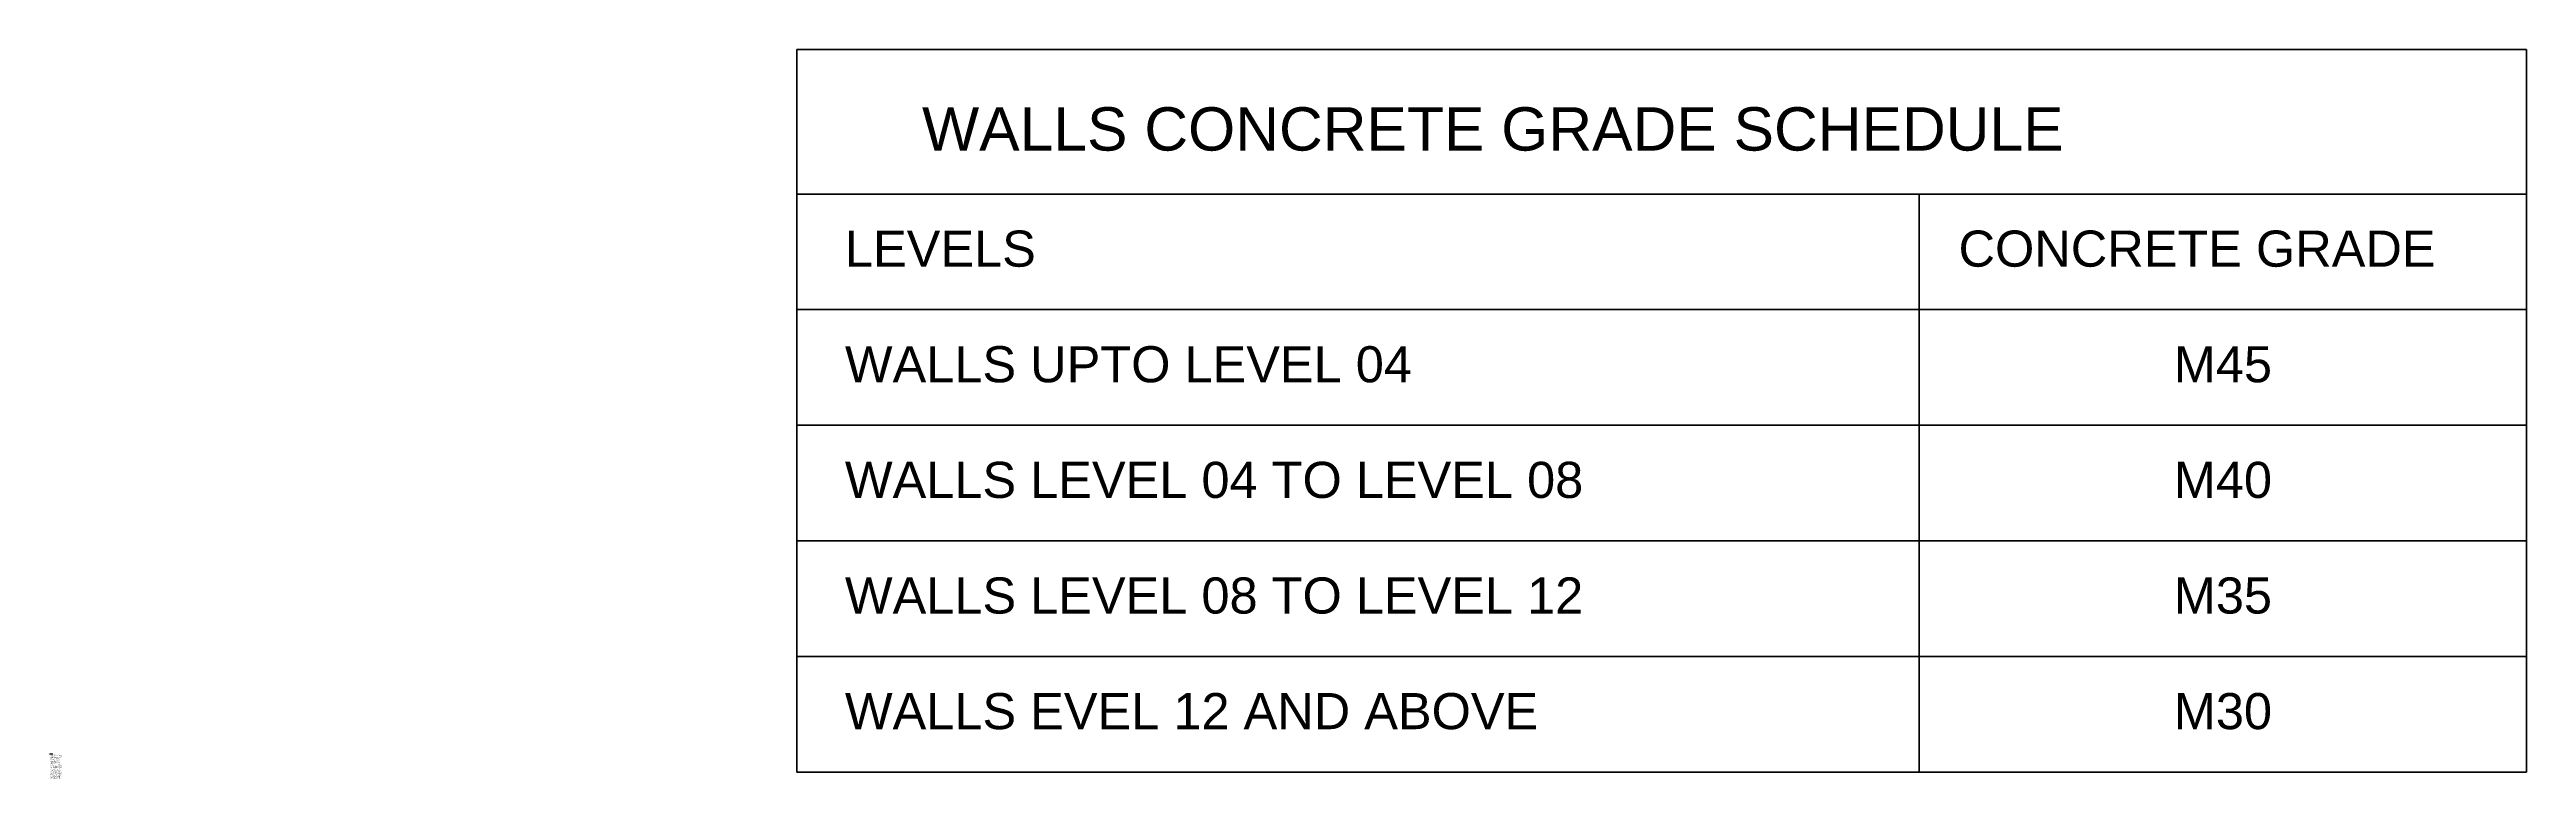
# Model space of a CAD drawing. Header units: millimetres. Extents: x 464749 to 583467, y -95146 to 240958.
# Drawn here: x 507404 to 524531, y 10202 to 15246 of the extents above; entities that cross this region are included whole.
import ezdxf

# ---------------------------------------------------------------- set-up
doc = ezdxf.new("R2010")
doc.units = ezdxf.units.MM
doc.layers.add('A-DETL', color=90, linetype='Continuous', lineweight=13)
doc.layers.add('G-ANNO-TEXT', color=231, linetype='Continuous', lineweight=13)
doc.styles.add('Arial_4', font='arial.ttf', dxfattribs={"height": 2.5})
doc.styles.add('Arial_7', font='arial.ttf', dxfattribs={"height": 300})
doc.styles.add('Arial_8', font='arial.ttf', dxfattribs={"height": 250})
doc.styles.add('Arial_B', font='arialbd.ttf', dxfattribs={"height": 2.5})

msp = doc.modelspace()

# ---------------------------------------------------------------- linework, layer by layer
at = {"layer": 'A-DETL', "lineweight": 50}
for p, q in [((512570.6, 15245.9), (524530.6, 15245.9)), ((512570.6, 10245.9), (512570.6, 15245.9)), ((524530.6, 15245.9), (524530.6, 10245.9)), ((512570.6, 14245.9), (524530.6, 14245.9)), ((520330.6, 14245.9), (520330.6, 10245.9)), ((512570.6, 13445.9), (524530.6, 13445.9)), ((512570.6, 12645.9), (524530.6, 12645.9)), ((512570.6, 11845.9), (524530.6, 11845.9)), ((512570.6, 11045.9), (524530.6, 11045.9)), ((512570.6, 10245.9), (524530.6, 10245.9))]:
    msp.add_line(p, q, dxfattribs=at)

# ---------------------------------------------------------------- texts
at = {"layer": 'G-ANNO-TEXT', "color": 7, "lineweight": 25, "attachment_point": 1}
for s, insert, char_height, width, style in [('WALLS CONCRETE GRADE SCHEDULE', (513436.8, 14846.3), 300, 9724.469, 'Arial_7'), ('LEVELS', (512903.9, 13993.1), 250, 1587.341, 'Arial_8'), ('CONCRETE GRADE', (520603.9, 13993.1), 250, 3992.404, 'Arial_8'), ('WALLS UPTO LEVEL 04', (512903.9, 13193.1), 250, 4754.007, 'Arial_8'), ('M45', (522092.1, 13193.1), 250, 809.704, 'Arial_8'), ('WALLS LEVEL 04 TO LEVEL 08', (512903.9, 12393.1), 250, 6181.011, 'Arial_8'), ('M40', (522092.1, 12393.1), 250, 809.704, 'Arial_8'), ('WALLS LEVEL 08 TO LEVEL 12', (512903.9, 11593.1), 250, 6181.011, 'Arial_8'), ('M35', (522092.1, 11593.1), 250, 809.704, 'Arial_8'), ('WALLS EVEL 12 AND ABOVE', (512903.9, 10793.1), 250, 5804.218, 'Arial_8'), ('M30', (522092.1, 10793.1), 250, 809.704, 'Arial_8'), ('\\LPLAN NOTES:', (507404.3, 10375.1), 2.5, 28.46, 'Arial_B'), ('4.    STRUCTURAL DRAWINGS SHOULD BE ', (507404.3, 10315.5), 2.5, 88.186, 'Arial_4'), ('2.    ALL DIMENSIONS ARE IN mm UNO. ALL ', (507404.3, 10343.3), 2.5, 89.067, 'Arial_4'), ('3.    REFER ARCHITECTURAL DRGS. FOR LEVELS,', (507404.3, 10331.4), 2.5, 102.295, 'Arial_4'), ('5.    DESIGN AND ERECTION OF FORMWORK / ', (507404.3, 10299.7), 2.5, 95.24, 'Arial_4'), ('6.    POUR SEQUENCE SHOULD BE APPROVED BY ', (507404.3, 10275.9), 2.5, 103.578, 'Arial_4'), ('1.    THIS DRAWING SHOULD BE READ ALONG WITH', (507404.3, 10367.1), 2.5, 106.544, 'Arial_4'), ('       ANY CHANGES/DEVIATION FOUND SHOULD BE ', (507404.3, 10355.2), 2.5, 106.143, 'Arial_4'), ('       ARCHITECT / STRUCTURAL CONSULTANT.', (507404.3, 10347.3), 2.5, 95.882, 'Arial_4'), ('       AND DETAILS.', (507404.3, 10303.6), 2.5, 37.359, 'Arial_4'), ('       / SHUTTERING /SHORING/ EARTH RETENTION / ', (507404.3, 10291.7), 2.5, 106.624, 'Arial_4'), ('       SPECIALIST DRAWINGS AND SPECIFICATIONS. ', (507404.3, 10359.2), 2.5, 106.464, 'Arial_4'), ('       SETTING-OUT CENTERLINE DIMENSIONS, ', (507404.3, 10327.5), 2.5, 95.561, 'Arial_4'), ('       STRUCTURAL REINFORCEMENT LAYOUTS ', (507404.3, 10307.6), 2.5, 97.004, 'Arial_4'), ('       SUPPORTING PROPS / TEMPORARY SUPPORTS ', (507404.3, 10295.7), 2.5, 108.308, 'Arial_4'), ('       RELEVANT ARCHITECTURAL, MEP, ANY OTHER ', (507404.3, 10363.2), 2.5, 107.186, 'Arial_4'), ('       DIMENSIONS ARE TO BE READ AND ', (507404.3, 10339.4), 2.5, 83.135, 'Arial_4'), ('       NOT TO BE SCALED.', (507404.3, 10335.4), 2.5, 50.586, 'Arial_4'), ('       NON-STRUCTURAL WALL AND ANY OTHER', (507404.3, 10323.5), 2.5, 96.523, 'Arial_4'), ('       RELEVANT INFORMATION.', (507404.3, 10319.5), 2.5, 62.692, 'Arial_4'), ('       REFERRED ONLY FOR MEMBER SIZES, ', (507404.3, 10311.6), 2.5, 89.709, 'Arial_4'), ('       DE-WATERING ETC. REQUIRED DURING ', (507404.3, 10287.8), 2.5, 92.194, 'Arial_4'), ('       EXECUTION OF WORKS / CONSTRUCTION WILL ', (507404.3, 10283.8), 2.5, 107.667, 'Arial_4'), ('       BE THE RESPONSIBILITY OF THE CONTRACTOR.', (507404.3, 10279.8), 2.5, 108.789, 'Arial_4'), ('       IMMEDIATELY BROUGHT TO NOTICE OF ', (507404.3, 10351.3), 2.5, 91.954, 'Arial_4'), ('7.    REFER S0xx SERIES FOR GENERAL NOTES, ', (507404.3, 10264), 2.5, 99.409, 'Arial_4'), ('8.    ALL REINFORCEMENT STEEL TO BE Fe550D', (507404.3, 10256), 2.5, 98.447, 'Arial_4'), ('9.   CONTRACTOR TO ENSURE THE SAFETY OF ', (507404.3, 10248.1), 2.5, 98.527, 'Arial_4'), ('10.   ANY OPENINGS IN STRUCTURAL ELEMENT   ', (507404.3, 10224.3), 2.5, 101.413, 'Arial_4'), ('11. ALL NON-STRUCTURAL WALLS TO BE ', (507404.3, 10212.4), 2.5, 85.781, 'Arial_4'), ('      AND FOLLOW SAFE AND GOOD CONSTRUCTION ', (507404.3, 10240.1), 2.5, 108.228, 'Arial_4'), ('      ANCHORED AT TOP AND BOTTOM AS PER ', (507404.3, 10208.4), 2.5, 95.24, 'Arial_4'), ('      GEAR, HARNESS ETC. DURING CONSTRUCTION / ', (507404.3, 10232.2), 2.5, 109.671, 'Arial_4'), ('      TYPICAL NON-STRUCTURAL WALL DETAIL', (507404.3, 10204.4), 2.5, 94.198, 'Arial_4'), ('      MEN /  LABOUR AT SITE DURING CONSTRUCTION', (507404.3, 10244.1), 2.5, 109.19, 'Arial_4'), ('      PRACTICES INCLUDING PROVISION OF SAFETY ', (507404.3, 10236.2), 2.5, 106.464, 'Arial_4'), ('      EXECUTION OF ALL WORKS.', (507404.3, 10228.2), 2.5, 66.139, 'Arial_4'), ('       TYPICAL DETAILS.', (507404.3, 10260), 2.5, 46.097, 'Arial_4'), ('       STRUCTURAL CONSULTANT PRIOR TO ', (507404.3, 10271.9), 2.5, 89.709, 'Arial_4'), ('       GRADE. ', (507404.3, 10252), 2.5, 25.814, 'Arial_4'), ('       OTHER THAN SHOWN IN STRUCTURAL  ', (507404.3, 10220.3), 2.5, 91.072, 'Arial_4'), ('       EXECUTION OF WORK.', (507404.3, 10267.9), 2.5, 55.878, 'Arial_4'), ('       DRAWINGS NEED TO BE SIGNED OFF BY EOR', (507404.3, 10216.3), 2.5, 102.857, 'Arial_4')]:
    msp.add_mtext(s, dxfattribs=dict(at, insert=insert, char_height=char_height, width=width, style=style))

doc.saveas('drawing.dxf')
